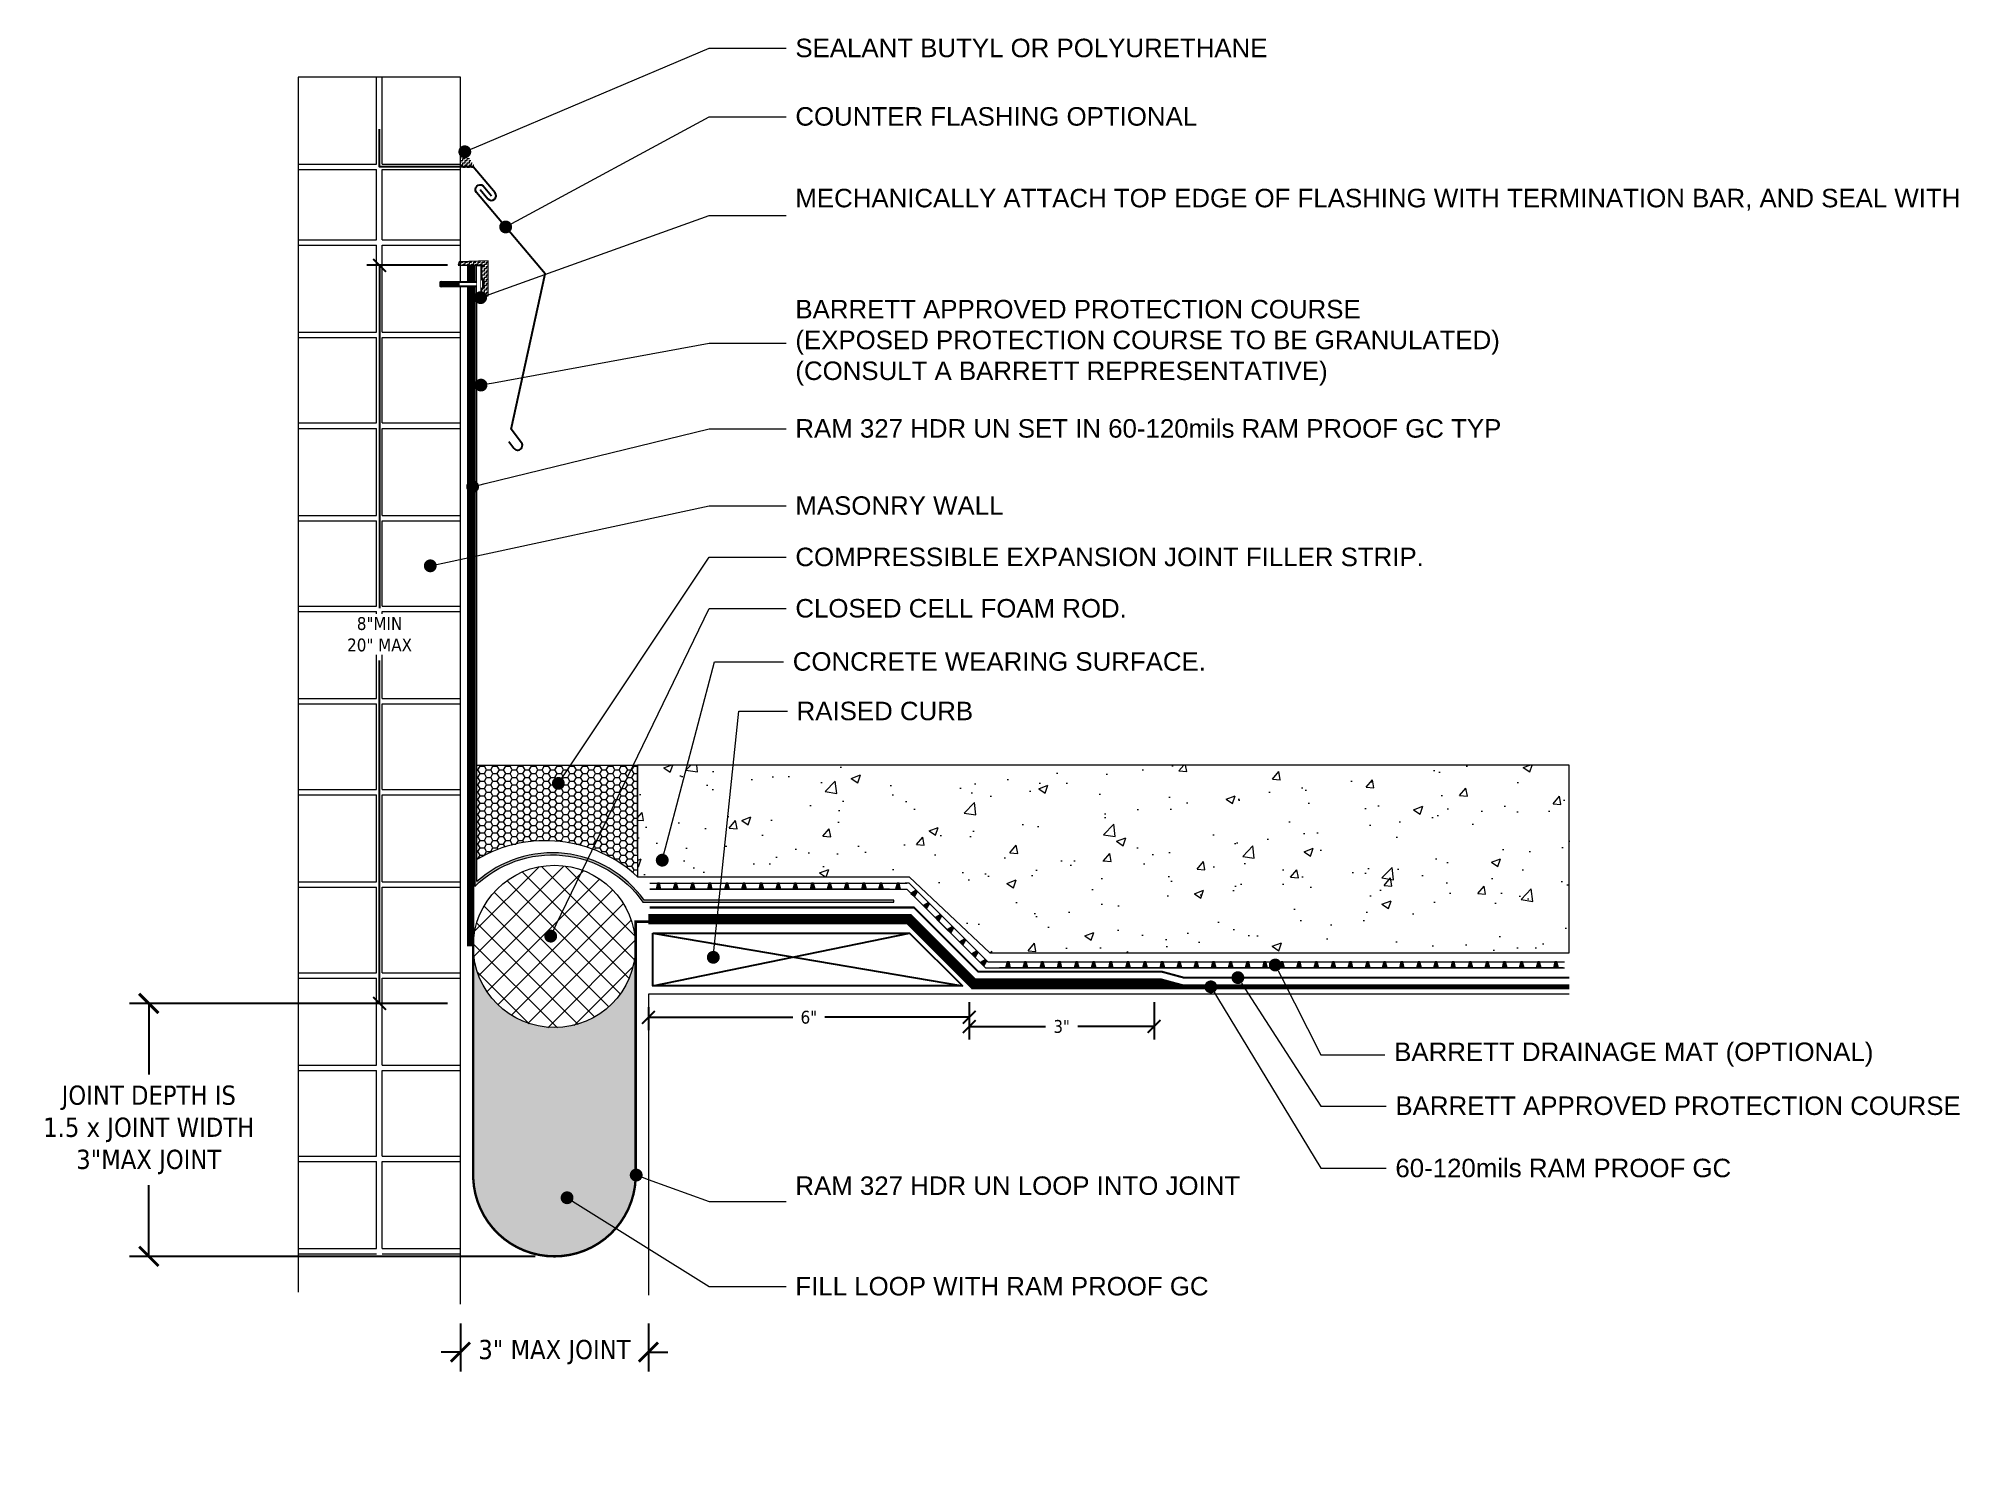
# Model space of a CAD drawing. Header units: inches. Extents: x -15 to 497, y -12 to 71.
# Drawn here: x -15.2 to 97.1, y -11.8 to 71 of the extents above; entities that cross this region are included whole.
import ezdxf
from ezdxf import colors
from ezdxf.entities.mleader import LeaderData, LeaderLine
from ezdxf.math import Vec2, Vec3

# ---------------------------------------------------------------- set-up
doc = ezdxf.new("R2010")
doc.units = ezdxf.units.IN
doc.header["$MEASUREMENT"] = 0
doc.set_wipeout_variables(frame=1)
doc.linetypes.add('Dashed - Dense', pattern=[0.8, 0.5000000000000001, -0.3])
for name, color, linetype, lineweight in [('Dimensions', 20, 'Continuous', 0), ('Drainage Mat', 191, 'Continuous', 0), ('Others', 190, 'Continuous', 0), ('RAM HDR 327', 63, 'Continuous', 0), ('Ram Mastic', 191, 'Continuous', 0), ('Text', 20, 'Continuous', 0)]:
    doc.layers.add(name, color=color, linetype=linetype, lineweight=lineweight)
doc.layers.add('Fastener', color=94, linetype='Continuous')
doc.layers.add('Insulation Border', color=8, linetype='Continuous')
doc.layers.add('Metal', color=7, linetype='Continuous', true_color=0x803345)
doc.layers.add('Protection Course', color=7, linetype='Dashed - Dense', lineweight=0, true_color=0x216123)
doc.layers.add('RamProof SYSTEM LIQUID', color=140, linetype='Continuous', lineweight=0, true_color=0x00bfff)
doc.styles.add('Annotative', font='tahoma.ttf')
doc.styles.get("Standard").update_dxf_attribs({"font": 'arial.ttf'})
doc.dimstyles.new('Annotative', dxfattribs={"dimscale": 0, "dimtxt": 0.09375, "dimasz": 0.09375, "dimexe": 0.09375, "dimexo": 0.09375, "dimgap": 0.0625, "dimtad": 0, "dimtih": 1, "dimtoh": 1, "dimlfac": -1, "dimzin": 3, "dimdsep": 46, "dimlunit": 4, "dimtxsty": 'Annotative', "dimblk": 'ARCHTICK', "dimcen": 0.09, "dimclrd": 256, "dimclre": 256, "dimclrt": 256, "dimadec": 0, "dimazin": 2, "dimtfac": 1, "dimtix": 1, "dimtofl": 0, "dimtmove": 1, "dimatfit": 1, "dimldrblk": 'CLOSEDBLANK', "dimfxl": 1, "dimtfill": 1, "dimtolj": 1, "dimtzin": 0, "dimarcsym": 0})

# ---------------------------------------------------------------- blocks, each defined once
blk = doc.blocks.new('_Dot')
at = {"color": 0, "linetype": 'ByBlock', "lineweight": -2}
blk.add_line((-0.5, 0), (-1, 0), dxfattribs=at)
at = {"color": 0, "linetype": 'ByBlock', "const_width": 0.5}
blk.add_lwpolyline([(-0.25, 0, 1), (0.25, 0, 1)], format="xyb", close=True, dxfattribs=at)
blk = doc.blocks.new('*U6')
at = {"layer": 'Drainage Mat'}
h = blk.add_hatch(color=256, dxfattribs=at)
h.dxf.hatch_style = 1
h.paths.add_polyline_path([(0.5, 0.3434894559173207), (0.4471967740336369, 0.3434894559173207), (0.3551590517043379, 0), (0.5, 0), (0.644840948295661, 0), (0.5528032259663647, 0.3434894559173207)])
at = {"layer": 'Drainage Mat', "linetype": 'Continuous'}
for points in [[(0, 0.3434894559173207), (1, 0.3434894559173207)], [(0, 0), (1, 0)]]:
    blk.add_lwpolyline(points, dxfattribs=at)
blk.add_lwpolyline([(0.5, 0.3434894559173207), (0.4471967740336369, 0.3434894559173207), (0.3551590517043379, 0), (0.5, 0), (0.644840948295661, 0), (0.5528032259663647, 0.3434894559173207)], close=True, dxfattribs=at)
blk = doc.blocks.new('*U7')
at = {"layer": 'Drainage Mat', "color": 0, "linetype": 'ByBlock', "lineweight": -2, "transparency": 16777216}
for p in [(20.54526012407405, 21.31300058774282), (21.54526012407405, 21.31300058774282), (22.54526012407405, 21.31300058774282), (23.54526012407405, 21.31300058774282), (24.54526012407405, 21.31300058774282), (25.54526012407405, 21.31300058774282), (26.54526012407405, 21.31300058774282), (27.54526012407405, 21.31300058774282), (28.54526012407405, 21.31300058774282), (29.54526012407405, 21.31300058774282), (30.54526012407405, 21.31300058774282), (31.54526012407405, 21.31300058774282), (32.54526012407405, 21.31300058774282), (33.54526012407405, 21.31300058774282), (34.54526012407405, 21.31300058774282)]:
    blk.add_blockref('*U6', p, dxfattribs=at)
blk = doc.blocks.new('*U8')
at = {"layer": 'Drainage Mat'}
h = blk.add_hatch(color=256, dxfattribs=at)
h.dxf.hatch_style = 1
h.paths.add_polyline_path([(0.5, 0.3434894559173207), (0.4471967740336369, 0.3434894559173207), (0.3551590517043379, 0), (0.5, 0), (0.644840948295661, 0), (0.5528032259663647, 0.3434894559173207)])
at = {"layer": 'Drainage Mat', "linetype": 'Continuous'}
for points in [[(0, 0.3434894559173207), (1, 0.3434894559173207)], [(0, 0), (1, 0)]]:
    blk.add_lwpolyline(points, dxfattribs=at)
blk.add_lwpolyline([(0.5, 0.3434894559173207), (0.4471967740336369, 0.3434894559173207), (0.3551590517043379, 0), (0.5, 0), (0.644840948295661, 0), (0.5528032259663647, 0.3434894559173207)], close=True, dxfattribs=at)
blk = doc.blocks.new('*U9')
at = {"layer": 'Drainage Mat', "color": 0, "linetype": 'ByBlock', "lineweight": -2, "transparency": 16777216}
for p in [(40.97245032649562, 16.71315973319673), (41.97245032649562, 16.71315973319673), (42.97245032649562, 16.71315973319673), (43.97245032649562, 16.71315973319673), (44.97245032649562, 16.71315973319673), (45.97245032649562, 16.71315973319673), (46.97245032649562, 16.71315973319673), (47.97245032649562, 16.71315973319673), (48.97245032649562, 16.71315973319673), (49.97245032649562, 16.71315973319673), (50.97245032649562, 16.71315973319673), (51.97245032649562, 16.71315973319673), (52.97245032649562, 16.71315973319673), (53.97245032649562, 16.71315973319673), (54.97245032649562, 16.71315973319673), (55.97245032649562, 16.71315973319673), (56.97245032649562, 16.71315973319673), (57.97245032649562, 16.71315973319673), (58.97245032649562, 16.71315973319673), (59.97245032649562, 16.71315973319673), (60.97245032649562, 16.71315973319673), (61.97245032649562, 16.71315973319673), (62.97245032649562, 16.71315973319673), (63.97245032649562, 16.71315973319673), (64.97245032649562, 16.71315973319673), (65.97245032649562, 16.71315973319673), (66.97245032649562, 16.71315973319673), (67.97245032649562, 16.71315973319673), (68.97245032649562, 16.71315973319673), (69.97245032649562, 16.71315973319673), (70.97245032649562, 16.71315973319673), (71.97245032649562, 16.71315973319673), (72.97245032649562, 16.71315973319673)]:
    blk.add_blockref('*U8', p, dxfattribs=at)
blk = doc.blocks.new('*U10')
at = {"layer": 'Drainage Mat'}
h = blk.add_hatch(color=256, dxfattribs=at)
h.dxf.hatch_style = 1
h.paths.add_polyline_path([(0.5, 0.3434894559173207), (0.4471967740336369, 0.3434894559173207), (0.3551590517043379, 0), (0.5, 0), (0.644840948295661, 0), (0.5528032259663647, 0.3434894559173207)])
at = {"layer": 'Drainage Mat', "linetype": 'Continuous'}
for points in [[(0, 0.3434894559173207), (1, 0.3434894559173207)], [(0, 0), (1, 0)]]:
    blk.add_lwpolyline(points, dxfattribs=at)
blk.add_lwpolyline([(0.5, 0.3434894559173207), (0.4471967740336369, 0.3434894559173207), (0.3551590517043379, 0), (0.5, 0), (0.644840948295661, 0), (0.5528032259663647, 0.3434894559173207)], close=True, dxfattribs=at)
blk = doc.blocks.new('*U11')
at = {"layer": 'Drainage Mat', "color": 0, "linetype": 'ByBlock', "lineweight": -2, "transparency": 16777216}
for p in [(1088.321686591512, 0.3189784293756759), (1089.321686591512, 0.3189784293756759), (1090.321686591512, 0.3189784293756759), (1091.321686591512, 0.3189784293756759), (1092.321686591512, 0.3189784293756759), (1093.321686591512, 0.3189784293757655)]:
    blk.add_blockref('*U10', p, dxfattribs=at)
blk = doc.blocks.new('_ArchTick')
at = {"color": 0, "linetype": 'ByBlock', "const_width": 0.15}
blk.add_lwpolyline([(-0.5, -0.5), (0.5, 0.5)], dxfattribs=at)
blk = doc.blocks.new('*D15')
at = {"layer": 'Defpoints', "color": 0, "transparency": 16777216}
for p in [(20.45954389569306, 15.16704698602246), (39.20044891956059, 15.44953832189651), (39.20044891956059, 13.81777169583956)]:
    blk.add_point(p, dxfattribs=at)
at = {"layer": 'Dimensions', "lineweight": -2, "transparency": 16777216}
for p, q in [((39.20044891956059, 14.69953832189651), (39.20044891956059, 13.06777169583956)), ((20.45954389569306, 14.41704698602246), (20.45954389569306, 13.06777169583956)), ((20.45954389569306, 13.81777169583956), (28.89153099459794, 13.81777169583956)), ((39.20044891956059, 13.81777169583956), (30.7684618206557, 13.81777169583956))]:
    blk.add_line(p, q, dxfattribs=at)
at = {"layer": 'Dimensions', "lineweight": -2, "transparency": 16777216, "xscale": 0.75, "yscale": 0.75, "zscale": 0.75, "rotation": 180}
blk.add_blockref('_ArchTick', (20.45954389569306, 13.81777169583956), dxfattribs=at)
at = {"layer": 'Dimensions', "lineweight": -2, "transparency": 16777216, "xscale": 0.75, "yscale": 0.75, "zscale": 0.75}
blk.add_blockref('_ArchTick', (39.20044891956059, 13.81777169583956), dxfattribs=at)
at = {"layer": 'Dimensions', "transparency": 16777216, "insert": (29.82999640762682, 13.81777169583956), "char_height": 0.75, "attachment_point": 5, "style": 'Annotative', "bg_fill": 3, "box_fill_scale": 1.25, "bg_fill_color": 256, "bg_fill_true_color": 13158600, "bg_fill_transparency": 0}
blk.add_mtext('\\A1;6"', dxfattribs=at)
blk = doc.blocks.new('_ClosedBlank')
at = {"color": 0, "linetype": 'ByBlock', "lineweight": -2}
for p, q in [((-1, 0.1666666666666666), (0, 0)), ((-1, 0.1666666666666666), (-1, -0.1666666666666666)), ((0, 0), (-1, -0.1666666666666666))]:
    blk.add_line(p, q, dxfattribs=at)
blk = doc.blocks.new('*D16')
at = {"layer": 'Defpoints', "color": 0, "transparency": 16777216}
for p in [(39.20044891956059, 15.44953832189651), (49.9974095745481, 15.44953832189651), (49.9974095745481, 13.2804761450208)]:
    blk.add_point(p, dxfattribs=at)
at = {"layer": 'Dimensions', "lineweight": -2, "transparency": 16777216}
for p, q in [((39.20044891956059, 14.69953832189651), (39.20044891956059, 12.5304761450208)), ((49.9974095745481, 14.69953832189651), (49.9974095745481, 12.5304761450208)), ((39.20044891956059, 13.2804761450208), (43.66348599655065, 13.2804761450208)), ((49.9974095745481, 13.2804761450208), (45.53437249755804, 13.2804761450208))]:
    blk.add_line(p, q, dxfattribs=at)
at = {"layer": 'Dimensions', "lineweight": -2, "transparency": 16777216, "xscale": 0.75, "yscale": 0.75, "zscale": 0.75, "rotation": 180}
blk.add_blockref('_ArchTick', (39.20044891956059, 13.2804761450208), dxfattribs=at)
at = {"layer": 'Dimensions', "lineweight": -2, "transparency": 16777216, "xscale": 0.75, "yscale": 0.75, "zscale": 0.75}
blk.add_blockref('_ArchTick', (49.9974095745481, 13.2804761450208), dxfattribs=at)
at = {"layer": 'Dimensions', "transparency": 16777216, "insert": (44.59892924705434, 13.2804761450208), "char_height": 0.75, "attachment_point": 5, "style": 'Annotative', "bg_fill": 3, "box_fill_scale": 1.25, "bg_fill_color": 256, "bg_fill_true_color": 13158600, "bg_fill_transparency": 0}
blk.add_mtext('\\A1;3"', dxfattribs=at)
blk = doc.blocks.new('zamac')
blk.add_wipeout([(-2.34375, 0.11718750000000022), (-2.265625, 0.13671875), (0, 0.13671875), (0, -0.13671875), (-2.265625, -0.13671875), (-2.34375, -0.11718749999999978)])
at = {"color": 0, "linetype": 'Continuous', "ltscale": 1.75}
for points in [[(-2.265625, 0.0390625), (-2.265625, 0.13671875), (-2.34375, 0.1171875), (-2.34375, -0.1171875), (-2.265625, -0.13671875), (-2.265625, -0.0390625)], [(-2.34375, -0.0390625), (-1.25, -0.0390625), (-1.25, 0.0390625), (-2.34375, 0.0390625)], [(-2.265625, 0.13671875), (0, 0.13671875)], [(0, -0.13671875), (-2.265625, -0.13671875)]]:
    blk.add_lwpolyline(points, dxfattribs=at)
blk.add_lwpolyline([(0, -0.3515625), (0, 0.3515625), (0.01953125, 0.3515625, -0.2360679774997382), (0.05078125, 0.3359375), (0.1484375, 0.2057291666667425, -0.1622776601684073), (0.15625, 0.1822916666667424), (0.15625, -0.1822916666667424, -0.162277660168398), (0.1484375, -0.2057291666667425), (0.05078125, -0.3359375, -0.2360679774997485), (0.01953125, -0.3515625)], format="xyb", close=True, dxfattribs=at)
blk = doc.blocks.new('flat term')
at = {"layer": 'Fastener'}
blk.add_blockref('zamac', (476.0176996571442, 15.0237697021304), dxfattribs=at)
at = {"layer": 'Drainage Mat'}
blk.add_lwpolyline([(476.0176996571442, 13.956656983528), (475.8313328278162, 13.956656983528), (475.8313328278162, 16.1181541027751), (476.0176996571442, 16.1181541027751)], close=True, dxfattribs=at)
blk.add_wipeout([(476.01769965714425, 13.956656983528), (475.8313328278162, 13.956656983528), (475.8313328278162, 16.1181541027751), (476.01769965714425, 16.1181541027751)]).dxf.layer = 'Fastener'
blk = doc.blocks.new('*D12')
at = {"layer": 'Defpoints', "color": 0, "transparency": 16777216}
for p in [(9.473770822429746, 57.75155892386042), (4.74942460111018, 14.62975143520373), (9.473770822429746, 14.62975143520373)]:
    blk.add_point(p, dxfattribs=at)
at = {"layer": 'Dimensions', "lineweight": -2, "transparency": 16777216}
for p, q in [((8.723770822429746, 57.75155892386042), (3.99942460111017, 57.75155892386042)), ((4.749424601110171, 57.75155892386042), (4.749424601110175, 37.71483247973355)), ((4.74942460111018, 14.62975143520373), (4.749424601110175, 34.66647787933059)), ((8.723770822429746, 14.62975143520373), (3.99942460111018, 14.62975143520373))]:
    blk.add_line(p, q, dxfattribs=at)
at = {"layer": 'Dimensions', "lineweight": -2, "transparency": 16777216, "xscale": 0.75, "yscale": 0.75, "zscale": 0.75}
for p, rotation in [((4.749424601110171, 57.75155892386042), 90), ((4.74942460111018, 14.62975143520373), 270)]:
    blk.add_blockref('_ArchTick', p, dxfattribs=dict(at, rotation=rotation))
at = {"layer": 'Dimensions', "transparency": 16777216, "insert": (4.749424601110184, 36.19065517953207), "char_height": 0.75, "attachment_point": 5, "style": 'Annotative', "bg_fill": 3, "box_fill_scale": 1.25, "bg_fill_color": 256, "bg_fill_true_color": 13158600, "bg_fill_transparency": 0}
blk.add_mtext('\\A1;8"MIN\\P20" MAX', dxfattribs=at)
blk = doc.blocks.new('*D13')
at = {"layer": 'Defpoints', "color": 0, "transparency": 16777216}
for p in [(9.473770822429746, 14.62975143520373), (-8.735760788803862, -0.14644585384011), (14.96665739937271, -0.1464458538401062)]:
    blk.add_point(p, dxfattribs=at)
at = {"layer": 'Dimensions', "lineweight": -2, "transparency": 16777216}
for p, q in [((8.348770822429746, 14.62975143520373), (-9.860760788803866, 14.62975143520373)), ((-8.735760788803866, 14.62975143520373), (-8.735760788803864, 10.47599630982217)), ((-8.735760788803862, -0.14644585384011), (-8.735760788803864, 4.007309271541445)), ((13.84165739937271, -0.1464458538401064), (-9.860760788803864, -0.1464458538401102))]:
    blk.add_line(p, q, dxfattribs=at)
at = {"layer": 'Dimensions', "lineweight": -2, "transparency": 16777216, "xscale": 1.125, "yscale": 1.125, "zscale": 1.125}
for p, rotation in [((-8.735760788803866, 14.62975143520373), 90), ((-8.735760788803862, -0.14644585384011), 270)]:
    blk.add_blockref('_ArchTick', p, dxfattribs=dict(at, rotation=rotation))
at = {"layer": 'Dimensions', "transparency": 16777216, "insert": (-8.73576078880386, 7.24165279068181), "char_height": 1.125, "attachment_point": 5, "style": 'Annotative', "bg_fill": 3, "box_fill_scale": 1.25, "bg_fill_color": 256, "bg_fill_true_color": 13158600, "bg_fill_transparency": 0}
blk.add_mtext('\\A1;JOINT DEPTH IS\\P1.5 x JOINT WIDTH\\P3"MAX JOINT', dxfattribs=at)
blk = doc.blocks.new('*D14')
at = {"layer": 'Defpoints', "color": 0, "transparency": 16777216}
for p in [(9.473770822429742, -2.943222501341523), (20.45954389569306, -2.943222501341523), (9.473770822429742, -5.742847099574121)]:
    blk.add_point(p, dxfattribs=at)
at = {"layer": 'Dimensions', "lineweight": -2, "transparency": 16777216}
for p, q in [((9.473770822429742, -4.068222501341523), (9.473770822429742, -6.867847099574121)), ((20.45954389569306, -4.068222501341523), (20.45954389569306, -6.867847099574121)), ((9.473770822429742, -5.742847099574121), (8.348770822429742, -5.742847099574121)), ((20.45954389569306, -5.742847099574121), (21.58454389569306, -5.742847099574121))]:
    blk.add_line(p, q, dxfattribs=at)
at = {"layer": 'Dimensions', "lineweight": -2, "transparency": 16777216, "xscale": 1.125, "yscale": 1.125, "zscale": 1.125}
blk.add_blockref('_ArchTick', (9.473770822429742, -5.742847099574121), dxfattribs=at)
at = {"layer": 'Dimensions', "lineweight": -2, "transparency": 16777216, "xscale": 1.125, "yscale": 1.125, "zscale": 1.125, "rotation": 180}
blk.add_blockref('_ArchTick', (20.45954389569306, -5.742847099574121), dxfattribs=at)
at = {"layer": 'Dimensions', "transparency": 16777216, "insert": (14.9666573590614, -5.742847099574121), "char_height": 1.125, "attachment_point": 5, "style": 'Annotative', "bg_fill": 3, "box_fill_scale": 1.25, "bg_fill_color": 256, "bg_fill_true_color": 13158600, "bg_fill_transparency": 0}
blk.add_mtext('\\A1;3" MAX JOINT', dxfattribs=at)

msp = doc.modelspace()

# ---------------------------------------------------------------- hatches: boundary and pattern name
at = {"layer": 'Drainage Mat'}
h = msp.add_hatch(dxfattribs=at)
h.set_pattern_fill('ANSI37', color=256, scale=8)
h.set_pattern_definition([(45, (-1052.883318832854, 21.97539289158992), (-0.7071067811865476, 0.7071067811865476), []), (135, (-1052.883318832854, 21.97539289158992), (-0.7071067811865476, -0.7071067811865475), [])])
edge = h.paths.add_edge_path()
edge.add_arc((14.96157401652067, 17.94105807197453), 4.742886866259425, 0, 360)
h = msp.add_hatch(color=256, dxfattribs=at)
h.dxf.hatch_style = 1
h.paths.add_polyline_path([(40.18483097196668, 17.15919718694094), (40.14749345281734, 17.19653470609028), (39.83952923168795, 17.01873148012906), (39.94194724842146, 16.91631346339571), (40.04436526515474, 16.81389544666237), (40.22216849111601, 17.1218596677916)])
at = {"layer": 'Others'}
h = msp.add_hatch(dxfattribs=at)
h.set_pattern_fill('CONCRETE___STRUCTURAL_0002', color=256, style=0, pattern_type=2)
h.set_pattern_definition([(50.00000000000001, (47.04130596237383, 22.9549535744658), (-5.465522591416535, 0.4781712685672681), [0.5714999999998733, -6.286499999998608]), (355, (47.04130596237383, 22.9549535744658), (-1.057285162130827, 5.731704058792826), [0.4571999999998992, -5.029199999998892]), (100.4513999999999, (47.49676616397392, 22.91510600366578), (4.408241488659885, 5.253529310503299), [0.4857002477998926, -5.342702893438818]), (46.1842, (47.04130596237383, 24.47895357446546), (-8.132376790525619, 1.261254889186841), [0.8572499999998103, -9.42974999999791]), (96.63559999999981, (47.71900395927378, 24.37384857512538), (7.122129816279565, 7.422778176259714), [0.728550394559839, -8.014053059998227]), (351.1842, (47.04130596237383, 24.47895357446546), (7.122124021916669, 7.422783739049336), [0.6857999999998489, -7.543799999998337]), (20.99999999999998, (47.80330596237377, 24.09795357446555), (-4.548431737141675, 3.067955946869206), [0.571499999999874, -6.286499999998615]), (325.9999999999998, (47.80330596237377, 24.09795357446555), (1.854062829242068, 5.525643343255794), [0.4571999999998992, -5.029199999998891]), (71.45140000000022, (48.1823417778337, 23.84229033674555), (6.402496429789534, 2.457682384929318), [0.4857002477998929, -5.342702893438823]), (37.50000000000002, (47.04130596237383, 22.9549535744658), (0.09265809751773335, 2.536651166194035), [0, -4.968239999998905, 0, -5.105399999998875, 0, -5.048249999998887]), (7.500000000000018, (47.04130596237383, 22.9549535744658), (2.00458987530873, 3.005417244542924), [0, -2.910839999999359, 0, -4.85393999999893, 0, -1.924049999999576]), (327.5000000000001, (45.34204596237419, 22.9549535744658), (-4.06772696363286, 0.1718681226159338), [0, -1.90499999999958, 0, -5.94359999999869, 0, -7.886699999998261]), (317.5000000000002, (44.58004596237424, 22.9549535744658), (4.443878610388001, 0.7627999653721076), [0, -2.476499999999451, 0, -3.947159999999127, 0, -5.60069999999876])])
h.paths.add_polyline_path([(74.25437481962308, 28.55625555089588), (19.82823710512434, 28.55625555089588), (19.82823710512434, 22.0218005208625), (35.68733398523636, 22.02180052086258), (40.41160909697919, 17.58915598757958), (41.19151329209217, 17.58915598757958), (43.54917349845459, 17.58915598757959), (51.20043699253893, 17.58915598757961), (52.69520844356634, 17.58915598757961), (74.25437481962331, 17.58915598757968)])
at = {"layer": 'Protection Course'}
h = msp.add_hatch(dxfattribs=at)
h.set_pattern_fill('AGGREGAT', color=256, scale=0.3, pattern_type=2)
h.set_pattern_definition([(0, (-1052.878235450003, 21.99232603319064), (0.3, 0.3), [0.03, -0.045, 0.015, -0.045, 0.015, -0.15]), (0, (-1052.728235450003, 22.02232603319064), (0.3, 0.3), [0.015, -0.285]), (0, (-1052.818235450003, 22.03732603319064), (0.3, 0.3), [0.015, -0.03, 0.015, -0.24]), (0, (-1052.668235450003, 22.05232603319064), (0.3, 0.3), [0.03, -0.27]), (0, (-1052.638235450003, 22.06732603319064), (0.3, 0.3), [0.015, -0.285]), (0, (-1052.728235450003, 22.09732603319064), (0.3, 0.3), [0.03, -0.27]), (0, (-1052.878235450003, 22.11232603319064), (0.3, 0.3), [0.015, -0.03, 0.015, -0.075, 0.045, -0.12]), (0, (-1052.668235450003, 22.14232603319063), (0.3, 0.3), [0.03, -0.27]), (0, (-1052.848235450003, 22.15732603319064), (0.3, 0.3), [0.03, -0.015, 0.015, -0.12, 0.015, -0.105]), (0, (-1052.863235450003, 22.17232603319064), (0.3, 0.3), [0.015, -0.285]), (0, (-1052.758235450003, 22.18732603319064), (0.3, 0.3), [0.015, -0.015, 0.015, -0.255]), (0, (-1052.803235450003, 22.20232603319064), (0.3, 0.3), [0.015, -0.285]), (0, (-1052.608235450003, 22.21732603319064), (0.3, 0.3), [0.015, -0.285]), (0, (-1052.743235450003, 22.23232603319063), (0.3, 0.3), [0.015, -0.12, 0.015, -0.15]), (0, (-1052.743235450003, 22.24732603319063), (0.3, 0.3), [0.03, -0.27]), (0, (-1052.683235450003, 22.26232603319063), (0.3, 0.3), [0.03, -0.27]), (0, (-1052.863235450003, 22.27732603319063), (0.3, 0.3), [0.015, -0.18, 0.03, -0.075]), (90, (-1052.878235450003, 22.12732603319064), (-0.2999999999999999, 0.3), [0.06, -0.06, 0.03, -0.15]), (90, (-1052.863235450003, 22.12732603319064), (-0.2999999999999999, 0.3), [0.015, -0.105, 0.03, -0.15]), (90, (-1052.848235450003, 22.05232603319064), (-0.2999999999999999, 0.3), [0.045, -0.255]), (90, (-1052.833235450003, 22.05232603319064), (-0.2999999999999999, 0.3), [0.03, -0.27]), (90, (-1052.818235450003, 22.00732603319064), (-0.2999999999999999, 0.3), [0.015, -0.18, 0.015, -0.015, 0.03, -0.045]), (90, (-1052.788235450003, 22.00732603319064), (-0.2999999999999999, 0.3), [0.015, -0.105, 0.015, -0.165]), (90, (-1052.773235450003, 22.12732603319064), (-0.2999999999999999, 0.3), [0.03, -0.045, 0.015, -0.015, 0.03, -0.165]), (90, (-1052.758235450003, 22.06732603319064), (-0.2999999999999999, 0.3), [0.03, -0.165, 0.015, -0.09]), (90, (-1052.743235450003, 22.00732603319064), (-0.2999999999999999, 0.3), [0.015, -0.015, 0.03, -0.24]), (90, (-1052.713235450003, 22.20232603319064), (-0.2999999999999999, 0.3), [0.015, -0.285]), (90, (-1052.698235450003, 22.20232603319064), (-0.2999999999999999, 0.3), [0.03, -0.03, 0.015, -0.015, 0.03, -0.18]), (90, (-1052.683235450003, 22.06732603319064), (-0.2999999999999999, 0.3), [0.015, -0.015, 0.015, -0.03, 0.015, -0.21]), (90, (-1052.638235450003, 22.17232603319064), (-0.2999999999999999, 0.3), [0.06, -0.24]), (90, (-1052.623235450003, 22.14232603319063), (-0.2999999999999999, 0.3), [0.06, -0.045, 0.03, -0.165]), (90, (-1052.608235450003, 22.02232603319064), (-0.2999999999999999, 0.3), [0.015, -0.045, 0.03, -0.21]), (90, (-1052.593235450003, 22.05232603319064), (-0.2999999999999999, 0.3), [0.045, -0.255]), (45, (-1052.758235450003, 21.99232603319064), (0, 0.2999999994965906), [0.021213, -0.4030510686]), (45, (-1052.593235450003, 22.00732603319064), (0, 0.2999999994965906), [0.021213, -0.3606250686, 0.021213, -0.021213]), (45, (-1052.788235450003, 22.02232603319064), (0, 0.2999999994965906), [0.021213, -0.169704, 0.021213, -0.2121340686]), (45, (-1052.713235450003, 22.02232603319064), (0, 0.2999999994965906), [0.021213, -0.3394120686, 0.021213, -0.04242600000000001]), (45, (-1052.698235450003, 22.02232603319064), (0, 0.2999999994965906), [0.04242600000000001, -0.169704, 0.04242600000000001, -0.1697080686]), (45, (-1052.773235450003, 22.05232603319064), (0, 0.2999999994965906), [0.02121, -0.19092, 0.02121, -0.02121, 0.02121, -0.1485040686]), (45, (-1052.623235450003, 22.06732603319064), (0, 0.2999999994965906), [0.021213, -0.021213, 0.021213, -0.3606250686]), (45, (-1052.833235450003, 22.08232603319064), (0, 0.2999999994965906), [0.021213, -0.254556, 0.021213, -0.1272820686]), (45, (-1052.593235450003, 22.11232603319064), (0, 0.2999999994965906), [0.02121, -0.02121, 0.02121, -0.08485200000000001, 0.02121, -0.2545720686]), (45, (-1052.773235450003, 22.15732603319064), (0, 0.2999999994965906), [0.021213, -0.4030510686]), (45, (-1052.848235450003, 22.17232603319064), (0, 0.2999999994965906), [0.04242629999999999, -0.3818377686]), (45, (-1052.878235450003, 22.20232603319064), (0, 0.2999999994965906), [0.021213, -0.021213, 0.021213, -0.3606250686]), (45, (-1052.713235450003, 22.24732603319063), (0, 0.2999999994965906), [0.021213, -0.4030510686]), (45, (-1052.623235450003, 22.27732603319063), (0, 0.2999999994965906), [0.021213, -0.4030510686]), (135, (-1052.743235450003, 22.02232603319064), (1.665334536937735e-17, 0.2999999994965906), [0.021213, -0.4030510686]), (135, (-1052.728235450003, 22.02232603319064), (1.665334536937735e-17, 0.2999999994965906), [0.021213, -0.4030510686]), (135, (-1052.818235450003, 22.03732603319064), (1.665334536937735e-17, 0.2999999994965906), [0.021213, -0.08485200000000001, 0.04242600000000001, -0.2757730686]), (135, (-1052.878235450003, 22.03732603319064), (1.665334536937735e-17, 0.2999999994965906), [0.021213, -0.4030510686]), (135, (-1052.683235450003, 22.08232603319064), (1.665334536937735e-17, 0.2999999994965906), [0.021213, -0.16970562, 0.021213, -0.2121324486]), (135, (-1052.668235450003, 22.08232603319064), (1.665334536937735e-17, 0.2999999994965906), [0.02121, -0.12729, 0.02121, -0.12726, 0.02121, -0.1060840686]), (135, (-1052.848235450003, 22.09732603319064), (1.665334536937735e-17, 0.2999999994965906), [0.021213, -0.4030510686]), (135, (-1052.608235450003, 22.11232603319064), (1.665334536937735e-17, 0.2999999994965906), [0.04242, -0.106065, 0.02121, -0.02121, 0.02121, -0.2121490686]), (135, (-1052.803235450003, 22.15732603319064), (1.665334536937735e-17, 0.2999999994965906), [0.021213, -0.4030510686]), (135, (-1052.683235450003, 22.15732603319064), (1.665334536937735e-17, 0.2999999994965906), [0.04242629999999999, -0.3818377686]), (135, (-1052.668235450003, 22.15732603319064), (1.665334536937735e-17, 0.2999999994965906), [0.021213, -0.4030510686]), (135, (-1052.758235450003, 22.18732603319064), (1.665334536937735e-17, 0.2999999994965906), [0.021213, -0.4030510686]), (135, (-1052.848235450003, 22.23232603319063), (1.665334536937735e-17, 0.2999999994965906), [0.021213, -0.4030510686]), (135, (-1052.608235450003, 22.23232603319063), (1.665334536937735e-17, 0.2999999994965906), [0.021213, -0.4030510686]), (26.56505119999999, (-1052.848235450003, 21.99232603319064), (0.3000000000000282, 1.200193444628184e-10), [0.03354, -0.6372803930999998]), (26.56505119999999, (-1052.878235450003, 22.02232603319064), (0.3000000000000282, 1.200193444628184e-10), [0.03354, -0.6372803930999998]), (26.56505119999999, (-1052.878235450003, 22.03732603319064), (0.3000000000000282, 1.200193444628184e-10), [0.03354, -0.6372803930999998]), (26.56505119999999, (-1052.803235450003, 22.03732603319064), (0.3000000000000282, 1.200193444628184e-10), [0.03354, -0.6372803930999998]), (26.56505119999999, (-1052.818235450003, 22.09732603319064), (0.3000000000000282, 1.200193444628184e-10), [0.03354, -0.6372803930999998]), (26.56505119999999, (-1052.818235450003, 22.11232603319064), (0.3000000000000282, 1.200193444628184e-10), [0.03354, -0.6372803930999998]), (26.56505119999999, (-1052.758235450003, 22.17232603319064), (0.3000000000000282, 1.200193444628184e-10), [0.03354, -0.6372803930999998]), (26.56505119999999, (-1052.743235450003, 22.18732603319064), (0.3000000000000282, 1.200193444628184e-10), [0.03354, -0.6372803930999998]), (26.56505119999999, (-1052.863235450003, 22.21732603319064), (0.3000000000000282, 1.200193444628184e-10), [0.03354, -0.6372803930999998]), (26.56505119999999, (-1052.773235450003, 22.21732603319064), (0.3000000000000282, 1.200193444628184e-10), [0.03354, -0.6372803930999998]), (63.43494882, (-1052.623235450003, 21.99232603319064), (1.529959492430066e-11, 0.3000000000000282), [0.03353999999999996, -0.6372803930999992]), (63.43494882, (-1052.698235450003, 22.03732603319064), (1.529959492430066e-11, 0.3000000000000282), [0.03353999999999996, -0.6372803930999992]), (63.43494882, (-1052.743235450003, 22.06732603319064), (1.529959492430066e-11, 0.3000000000000282), [0.03353999999999996, -0.6372803930999992]), (63.43494882, (-1052.698235450003, 22.11232603319064), (1.529959492430066e-11, 0.3000000000000282), [0.03353999999999996, -0.6372803930999992]), (63.43494882, (-1052.683235450003, 22.11232603319064), (1.529959492430066e-11, 0.3000000000000282), [0.03353999999999996, -0.6372803930999992]), (63.43494882, (-1052.788235450003, 22.15732603319064), (1.529959492430066e-11, 0.3000000000000282), [0.03353999999999996, -0.6372803930999992]), (63.43494882, (-1052.818235450003, 22.17232603319064), (1.529959492430066e-11, 0.3000000000000282), [0.03353999999999996, -0.6372803930999992]), (63.43494882, (-1052.698235450003, 22.23232603319063), (1.529959492430066e-11, 0.3000000000000282), [0.03353999999999996, -0.6372803930999992]), (63.43494882, (-1052.818235450003, 22.26232603319063), (1.529959492430066e-11, 0.3000000000000282), [0.03353999999999996, -0.6372803930999992]), (116.5650512, (-1052.863235450003, 22.17232603319064), (-1.200194443828906e-10, 0.3000000000000282), [0.03353999999999996, -0.6372803930999992]), (116.5650512, (-1052.683235450003, 22.17232603319064), (-1.200194443828906e-10, 0.3000000000000282), [0.03353999999999996, -0.6372803930999992]), (116.5650512, (-1052.878235450003, 22.18732603319064), (-1.200194443828906e-10, 0.3000000000000282), [0.03353999999999996, -0.6372803930999992]), (116.5650512, (-1052.638235450003, 22.23232603319063), (-1.200194443828906e-10, 0.3000000000000282), [0.03353999999999996, -0.6372803930999992]), (116.5650512, (-1052.833235450003, 22.24732603319063), (-1.200194443828906e-10, 0.3000000000000282), [0.03353999999999996, -0.6372803930999992]), (116.5650512, (-1052.773235450003, 22.26232603319063), (-1.200194443828906e-10, 0.3000000000000282), [0.03353999999999996, -0.6372803930999992]), (153.4349488, (-1052.758235450003, 21.99232603319064), (-0.3000000000000282, 1.200193777695091e-10), [0.03354, -0.6372803930999998]), (153.4349488, (-1052.818235450003, 22.02232603319064), (-0.3000000000000282, 1.200193777695091e-10), [0.03354, -0.6372803930999998]), (153.4349488, (-1052.608235450003, 22.03732603319064), (-0.3000000000000282, 1.200193777695091e-10), [0.03354, -0.6372803930999998]), (153.4349488, (-1052.638235450003, 22.06732603319064), (-0.3000000000000282, 1.200193777695091e-10), [0.03354, -0.6372803930999998]), (153.4349488, (-1052.758235450003, 22.09732603319064), (-0.3000000000000282, 1.200193777695091e-10), [0.03354, -0.6372803930999998]), (153.4349488, (-1052.833235450003, 22.11232603319064), (-0.3000000000000282, 1.200193777695091e-10), [0.03354, -0.6372803930999998]), (153.4349488, (-1052.743235450003, 22.11232603319064), (-0.3000000000000282, 1.200193777695091e-10), [0.03354, -0.6372803930999998]), (153.4349488, (-1052.788235450003, 22.14232603319063), (-0.3000000000000282, 1.200193777695091e-10), [0.03354, -0.6372803930999998]), (153.4349488, (-1052.788235450003, 22.21732603319064), (-0.3000000000000282, 1.200193777695091e-10), [0.03354, -0.6372803930999998]), (153.4349488, (-1052.878235450003, 22.27732603319063), (-0.3000000000000282, 1.200193777695091e-10), [0.03354, -0.6372803930999998]), (153.4349488, (-1052.698235450003, 22.27732603319063), (-0.3000000000000282, 1.200193777695091e-10), [0.03354, -0.6372803930999998]), (153.4349488, (-1052.668235450003, 22.27732603319063), (-0.3000000000000282, 1.200193777695091e-10), [0.03354, -0.6372803930999998])])
edge = h.paths.add_edge_path()
edge.add_line((34.79170332426565, 20.54482772153614), (34.79170332426565, 20.66982772153614))
edge.add_line((34.79170332426565, 20.66982772153614), (20.20189096525405, 20.66982772153614))
edge.add_arc((14.83851962022896, 16.84403353596628), 6.588053835160758, 35.50098122028461, 131.8938768569934)
edge.add_line((10.43932685610434, 21.74806823803048), (10.43932685610434, 57.75155892386039))
edge.add_line((10.43932685610434, 57.75155892386039), (10.31432685610434, 57.75155892386039))
edge.add_line((10.31432685610434, 57.75155892386039), (10.31432685610434, 21.46505158924276))
edge.add_arc((14.83527778489263, 16.8424833332191), 6.465843686798289, 34.931756182481024, 134.3632643875278, ccw=False)
edge.add_line((20.13620040387195, 20.54482772153614), (34.79170332426565, 20.54482772153614))
at = {"layer": 'Ram Mastic'}
h = msp.add_hatch(dxfattribs=at)
h.set_pattern_fill('ZIGZAG', color=256)
h.set_pattern_definition([(0, (-1052.878235450003, 21.99232603319064), (0.125, 0.125), [0.125, -0.125]), (90, (-1052.753235450003, 21.99232603319064), (-0.125, 0.125), [0.125, -0.125])])
h.paths.add_polyline_path([(10.26142522787086, 63.60754887609642), (9.46397456032878, 64.77432724740243), (9.463974560328552, 63.48749642855586), (10.26142522787086, 63.48749642855586)])
at = {"layer": 'Ram Mastic', "linetype": 'Continuous'}
h = msp.add_hatch(dxfattribs=at)
h.set_pattern_fill('HONEY', color=256, scale=2, style=0)
h.set_pattern_definition([(0, (-1052.878235450003, 21.99232603319064), (0.375, 0.2165063509461096), [0.25, -0.5]), (120, (-1052.878235450003, 21.99232603319064), (-0.3749999999999999, 0.2165063509461097), [0.2499999999999998, -0.4999999999999997]), (59.99999999999999, (-1052.878235450003, 21.99232603319064), (8.326672684688674e-17, 0.4330127018922194), [-0.5, 0.25])])
edge = h.paths.add_edge_path()
edge.add_line((19.82823534573868, 28.55625545809295), (19.82823534573868, 22.02465708686219))
edge.add_arc((14.44883884945129, 16.22030632114203), 7.913810363900896, 47.17604866247866, 120.4407762369155)
edge.add_line((10.43932685610434, 23.04322417576935), (10.43932685610434, 28.55625545809295))
edge.add_line((10.43932685610434, 28.55625545809295), (19.82823534573868, 28.55625545809295))
at = {"layer": 'RamProof SYSTEM LIQUID', "ltscale": 1.5}
msp.add_hatch(color=256, dxfattribs=at).paths.add_polyline_path([(10.22377053310879, 17.9579912135751), (10.22377053310902, 4.857084084727688, 1.051435803114788), (19.70954426563549, 4.857084084739512), (19.70954426564094, 17.95799121356978, -0.9999999999980044)])

# ---------------------------------------------------------------- linework, layer by layer
at = {"layer": 'Drainage Mat'}
for points in [[(35.78814384761904, 21.55588431128804), (35.68213547213895, 21.65649004366014), (35.45627916877697, 21.65573111012726)], [(34.54526012407405, 21.31300058774282), (20.54526012407405, 21.31300058774282)], [(39.5396234515249, 17.3186372602922), (35.54526012407382, 21.31300058774282)], [(39.68609182862883, 17.17216888318827), (40.14510097862035, 16.71315973319673), (40.97245032649562, 16.71315973319673)], [(39.92897555217405, 17.4150526067335), (40.28737896979351, 17.05664918911405), (40.97245032649562, 17.05664918911405)], [(73.89974530388577, 16.71315973319673), (40.97245032649562, 16.71315973319673)]]:
    msp.add_lwpolyline(points, dxfattribs=at)
at = {"layer": 'Drainage Mat', "linetype": 'Continuous'}
msp.add_lwpolyline([(40.18483097196668, 17.15919718694094), (40.14749345281734, 17.19653470609028), (39.83952923168795, 17.01873148012906), (39.94194724842146, 16.91631346339571), (40.04436526515474, 16.81389544666237), (40.22216849111601, 17.1218596677916)], close=True, dxfattribs=at)
at = {"layer": 'Insulation Border', "linetype": 'Continuous', "flags": 128}
msp.add_lwpolyline([(20.72324704066136, 18.73996535544272), (35.71697778578164, 18.73996535544272), (38.80685451998362, 15.65008862124085), (20.72324704066136, 15.65008862124086)], close=True, dxfattribs=at)
at = {"layer": 'Metal'}
for points in [[(10.62099995839435, 62.18681500436622), (11.08196843394421, 61.64025130391305, 0.9999993498284251), (11.49708067084225, 61.99035395877856), (10.21892595547502, 63.5058469909236), (4.736884439786991, 63.5058469909236), (4.736884439786991, 65.71222201051978)], [(12.30715785816597, 47.4593795341932), (12.60333604331845, 47.0619774528554, 1.000000350310227), (13.03874991503631, 47.38648552831961), (12.44639067452363, 48.1812883978742), (14.42333774119993, 57.25728475721763), (10.41344467580507, 62.01176369891539, -0.9186462844735053), (10.79605207359759, 62.39437109670793), (11.2895249739081, 61.81530212280904)]]:
    msp.add_lwpolyline(points, format="xyb", dxfattribs=at)
at = {"layer": 'Others'}
for p, q in [((0, 68.73598559807078), (0, 38.50859828678091)), ((9.473770822429742, 68.73598559807078), (0, 68.73598559807078)), ((4.580228092826701, 63.65420345800709), (4.580228092826701, 68.73598559807078)), ((4.893542729602814, 63.65420345800709), (4.893542729602814, 68.73598559807078)), ((9.473770822429742, -2.943222501341523), (9.473770822429742, 68.73598559807078)), ((0, 63.65420345800709), (4.580228092826701, 63.65420345800709)), ((0, 63.34088882123103), (4.580228092826701, 63.34088882123103)), ((4.580228092826701, 59.24853318526385), (4.580228092826701, 63.34088882123103)), ((4.893542729602814, 63.65420345800709), (9.473770822429742, 63.65420345800709)), ((4.893542729602814, 63.34088882123103), (9.473770822429742, 63.34088882123103)), ((4.893542729602814, 59.24853318526385), (4.893542729602814, 63.34088882123103)), ((0, 59.24853318526385), (4.580228092826701, 59.24853318526385)), ((0, 58.9352185484878), (4.580228092826701, 58.9352185484878)), ((4.580228092826701, 53.8534364084241), (4.580228092826701, 58.9352185484878)), ((4.893542729602814, 59.24853318526385), (9.473770822429742, 59.24853318526385)), ((4.893542729602814, 58.9352185484878), (9.473770822429742, 58.9352185484878)), ((4.893542729602814, 53.8534364084241), (4.893542729602814, 58.9352185484878)), ((0, 53.8534364084241), (4.580228092826701, 53.8534364084241)), ((0, 53.54012177164805), (4.580228092826701, 53.54012177164805)), ((4.580228092826701, 48.54050883093424), (4.580228092826701, 53.54012177164805)), ((4.893542729602814, 53.8534364084241), (9.473770822429742, 53.8534364084241)), ((4.893542729602814, 53.54012177164805), (9.473770822429742, 53.54012177164805)), ((4.893542729602814, 48.54050883093424), (4.893542729602814, 53.54012177164805)), ((0, 48.54050883093424), (4.580228092826701, 48.54050883093424)), ((4.893542729602814, 48.54050883093424), (9.473770822429742, 48.54050883093424)), ((0, 48.22719419415819), (4.580228092826701, 48.22719419415819)), ((4.580228092826701, 43.14541205409449), (4.580228092826701, 48.22719419415819)), ((4.893542729602814, 48.22719419415819), (9.473770822429742, 48.22719419415819)), ((4.893542729602814, 43.14541205409449), (4.893542729602814, 48.22719419415819)), ((0, 43.14541205409449), (4.580228092826701, 43.14541205409449)), ((0, 42.83209741731844), (4.580228092826701, 42.83209741731844)), ((4.580228092826701, 37.83248447660463), (4.580228092826701, 42.83209741731844)), ((4.893542729602814, 43.14541205409449), (9.473770822429742, 43.14541205409449)), ((4.893542729602814, 42.83209741731844), (9.473770822429742, 42.83209741731844)), ((4.893542729602814, 37.83248447660463), (4.893542729602814, 42.83209741731844)), ((0, 38.50859828678091), (0, -2.23409568581323)), ((0, 37.83248447660463), (4.580228092826701, 37.83248447660463)), ((0, 37.51916983982858), (4.580228092826701, 37.51916983982858)), ((4.580228092826701, 32.43738769976488), (4.580228092826701, 37.51916983982858)), ((4.893542729602814, 37.83248447660463), (9.473770822429742, 37.83248447660463)), ((4.893542729602814, 37.51916983982858), (9.473770822429742, 37.51916983982858)), ((4.893542729602814, 32.43738769976488), (4.893542729602814, 37.51916983982858)), ((0, 32.43738769976488), (4.580228092826701, 32.43738769976488)), ((0, 32.12407306298883), (4.580228092826701, 32.12407306298883)), ((4.580228092826701, 27.12446012227502), (4.580228092826701, 32.12407306298883)), ((4.893542729602814, 32.43738769976488), (9.473770822429742, 32.43738769976488)), ((4.893542729602814, 32.12407306298883), (9.473770822429742, 32.12407306298883)), ((4.893542729602814, 27.12446012227502), (4.893542729602814, 32.12407306298883)), ((19.82823622543151, 23.41795758635047), (19.82823622543151, 28.55625545809295)), ((74.25437405962293, 28.55625545809295), (19.82823622543151, 28.55625545809295)), ((0, 27.12446012227502), (4.580228092826701, 27.12446012227502)), ((4.893542729602814, 27.12446012227502), (9.473770822429742, 27.12446012227502)), ((0, 26.81114548549897), (4.580228092826701, 26.81114548549897)), ((4.580228092826701, 21.72936334543527), (4.580228092826701, 26.81114548549897)), ((4.893542729602814, 26.81114548549897), (9.473770822429742, 26.81114548549897)), ((4.893542729602814, 21.72936334543527), (4.893542729602814, 26.81114548549897)), ((0, 21.72936334543527), (4.580228092826701, 21.72936334543527)), ((0, 21.41604870865922), (4.580228092826701, 21.41604870865922)), ((4.580228092826701, 16.41643576794542), (4.580228092826701, 21.41604870865922)), ((4.893542729602814, 21.72936334543527), (9.473770822429742, 21.72936334543527)), ((4.893542729602814, 21.41604870865922), (9.473770822429742, 21.41604870865922)), ((4.893542729602814, 16.41643576794542), (4.893542729602814, 21.41604870865922)), ((0, 16.41643576794542), (4.580228092826701, 16.41643576794542)), ((0, 16.10312113116936), (4.580228092826701, 16.10312113116936)), ((4.580228092826701, 11.02133899110567), (4.580228092826701, 16.10312113116936)), ((4.893542729602814, 16.41643576794542), (9.473770822429742, 16.41643576794542)), ((4.893542729602814, 16.10312113116936), (9.473770822429742, 16.10312113116936)), ((4.893542729602814, 11.02133899110567), (4.893542729602814, 16.10312113116936)), ((74.25437405962293, 15.16704698602246), (20.45954389569306, 15.16704698602246)), ((20.45954389569306, 15.16704698602246), (20.45954389569306, -2.405926950522797)), ((0, 11.02133899110567), (4.580228092826701, 11.02133899110567)), ((0, 10.70802435432961), (4.580228092826701, 10.70802435432961)), ((4.580228092826701, 5.708411413615806), (4.580228092826701, 10.70802435432961)), ((4.893542729602814, 11.02133899110567), (9.473770822429742, 11.02133899110567)), ((4.893542729602814, 10.70802435432961), (9.473770822429742, 10.70802435432961)), ((4.893542729602814, 5.708411413615806), (4.893542729602814, 10.70802435432961)), ((0, 5.708411413615806), (4.580228092826701, 5.708411413615806)), ((4.893542729602814, 5.708411413615806), (9.473770822429742, 5.708411413615806)), ((0, 5.39509677683975), (4.580228092826701, 5.39509677683975)), ((4.580228092826701, 0.313314636776056), (4.580228092826701, 5.39509677683975)), ((4.893542729602814, 5.39509677683975), (9.473770822429742, 5.39509677683975)), ((4.893542729602814, 0.313314636776056), (4.893542729602814, 5.39509677683975)), ((0, 2.48683596519399), (0, -2.23409568581323)), ((0, 0.313314636776056), (4.580228092826701, 0.313314636776056)), ((0, 0), (4.580228092826701, 0)), ((4.893542729602814, 0.313314636776056), (9.473770822429742, 0.313314636776056)), ((4.893542729602814, 0), (9.473770822429742, 0))]:
    msp.add_line(p, q, dxfattribs=at)
at = {"layer": 'Others', "flags": 128}
msp.add_lwpolyline([(74.25437481962308, 28.55625555089588), (19.82823710512434, 28.55625555089588), (19.82823710512434, 22.0218005208625), (35.68733398523636, 22.02180052086258), (40.41160909697919, 17.58915598757958), (41.19151329209217, 17.58915598757958), (43.54917349845459, 17.58915598757959), (51.20043699253893, 17.58915598757961), (52.69520844356634, 17.58915598757961), (74.25437481962331, 17.58915598757968)], close=True, dxfattribs=at)
at = {"layer": 'Protection Course', "linetype": 'Continuous'}
msp.add_lwpolyline([(34.79170332426565, 20.54482772153614), (34.79170332426565, 20.66982772153614), (20.20189096525405, 20.66982772153614, 0.4472844163459868), (10.43932685610434, 21.74806823803048), (10.43932685610434, 57.75155892386039), (10.31432685610434, 57.75155892386039), (10.31432685610434, 21.46505158924276, -0.4632912577293138), (20.13620040387195, 20.54482772153614), (34.79170332426565, 20.54482772153614)], format="xyb", dxfattribs=at)
at = {"layer": 'Protection Course'}
msp.add_lwpolyline([(10.31432685610434, 57.75155892386039), (10.31432685610434, 57.75155892386056), (10.88476917368439, 57.75155892386056)], dxfattribs=at)
at = {"layer": 'Protection Course', "ltscale": 0.2, "const_width": 0.1186}
msp.add_lwpolyline([(20.53118235839156, 20.23379456437207), (35.97322370732149, 20.23379456437205), (39.71886276868554, 16.48815550300804), (50.43642368866426, 16.48815550300807), (51.73546174642706, 16.13638026698408), (74.25437405962293, 16.13638026698408)], dxfattribs=at)
at = {"layer": 'RAM HDR 327', "linetype": 'Continuous'}
msp.add_line((10.22377053311311, 17.95799121357524), (10.22377143778135, 4.84039590984051), dxfattribs=at)
at = {"layer": 'RAM HDR 327', "linetype": 'Continuous', "const_width": 0.14}
msp.add_lwpolyline([(10.22377143778135, 57.75155892386039), (10.22377143778135, 4.84039590984051)], dxfattribs=at)
msp.add_lwpolyline([(10.22377053309719, 4.840395207310486, 1.051435803097066), (19.70954426563981, 4.840395207482302)], format="xyb", dxfattribs=at)
at = {"layer": 'Ram Mastic'}
msp.add_lwpolyline([(19.82823534573868, 28.55625545809295), (19.82823534573868, 22.02465708686219, 0.3310317270622793), (10.43932685610434, 23.04322417576935), (10.43932685610434, 28.55625545809295)], format="xyb", close=True, dxfattribs=at)
at = {"layer": 'Ram Mastic', "linetype": 'Continuous'}
msp.add_circle((14.96665739937248, 17.95799121357524), 4.742886866259425, dxfattribs=at)
at = {"layer": 'RamProof SYSTEM LIQUID', "ltscale": 1.5, "const_width": 0.3}
for points in [[(9.999086069027499, 57.75155892386039), (9.999086069027499, 17.96092062955067)], [(74.25437405962293, 15.59908471616535), (51.66399972935596, 15.59908471616535), (50.36496167159316, 15.95085995218932), (39.49630766453356, 15.95085995218932), (35.75066860316952, 19.69649901355336), (20.45954389569306, 19.69649901355336)], [(51.48662838575888, 15.64711629298088), (39.37852924451613, 15.64711629298088), (35.63135302291312, 19.39429251458377), (20.45954389569306, 19.39429251458381)], [(51.66399972935596, 15.59908471616535), (39.31795679883771, 15.59908471616535)]]:
    msp.add_lwpolyline(points, dxfattribs=at)

# ---------------------------------------------------------------- block references
at = {"layer": 'Drainage Mat'}
for name in ['*U7', '*U9']:
    msp.add_blockref(name, (0, 0), dxfattribs=at)
at = {"layer": 'Drainage Mat', "rotation": 315.0000000000033}
msp.add_blockref('*U11', (-734.239936387673, 790.6470934784735), dxfattribs=at)

# ---------------------------------------------------------------- leaders
at = {"layer": 'Text'}
ml = msp.add_multileader_mtext('Standard', dxfattribs=at)
ml.set_content('SEALANT BUTYL OR POLYURETHANE', color=256)
ml.set_leader_properties(color=256, lineweight=0)
ml.set_arrow_properties(name='DOT')
ml.build(insert=Vec2(0, 0))
ml.multileader.update_dxf_attribs({"text_left_attachment_type": 2, "text_right_attachment_type": 2, "dogleg_length": 0.36, "arrow_head_size": 0.75, "scale": 12})
ctx = ml.context
ctx.base_point, ctx.scale, ctx.char_height, ctx.arrow_head_size, ctx.landing_gap_size, ctx.plane_origin = Vec3(28.50244065707048, 70.432434977811), 12, 1.08, 0.75, 0.54, Vec3(9.729791449509321, 64.38540112363376)
ctx.left_attachment, ctx.right_attachment = 2, 2
notes = []
notes.append((ctx, [(0, (1, 1, 0), (24.00244065707057, 70.432434977811), (1, 0), 4.499999999999915, [(0, [(9.729791449509321, 64.38540112363376)], 0, [])])]))
ctx.mtext.insert, ctx.mtext.flow_direction = Vec3(29.04244065707053, 70.9912207895436), 5
ml = msp.add_multileader_mtext('Standard', dxfattribs=at)
ml.set_content('COUNTER FLASHING OPTIONAL', color=256)
ml.set_leader_properties(color=256, lineweight=0)
ml.set_arrow_properties(name='DOT')
ml.build(insert=Vec2(0, 0))
ml.multileader.update_dxf_attribs({"text_left_attachment_type": 2, "text_right_attachment_type": 2, "dogleg_length": 0.36, "arrow_head_size": 0.75, "scale": 12})
ctx = ml.context
ctx.base_point, ctx.scale, ctx.char_height, ctx.arrow_head_size, ctx.landing_gap_size, ctx.plane_origin = Vec3(28.50244065707048, 66.432434977811), 12, 1.08, 0.75, 0.54, Vec3(12.11573759359248, 59.99337674987964)
ctx.left_attachment, ctx.right_attachment = 2, 2
notes.append((ctx, [(0, (1, 1, 0), (24.00244065707057, 66.432434977811), (1, 0), 4.499999999999915, [(0, [(12.11573759359248, 59.99337674987964)], 0, [])])]))
ctx.mtext.insert, ctx.mtext.flow_direction = Vec3(29.04244065707053, 66.9912207895436), 5
ml = msp.add_multileader_mtext('Standard', dxfattribs=at)
ml.set_content('RAM 327 HDR UN SET IN 60-120mils RAM PROOF GC TYP', color=256)
ml.set_leader_properties(color=256, lineweight=0)
ml.set_arrow_properties(name='DOT')
ml.build(insert=Vec2(0, 0))
ml.multileader.update_dxf_attribs({"text_left_attachment_type": 2, "text_right_attachment_type": 2, "dogleg_length": 0.36, "arrow_head_size": 0.75, "scale": 12})
ctx = ml.context
ctx.base_point, ctx.scale, ctx.char_height, ctx.arrow_head_size, ctx.landing_gap_size, ctx.plane_origin = Vec3(28.50244065707048, 48.20517421366239), 12, 1.08, 0.75, 0.54, Vec3(10.97377053311311, 43.18083676183133)
ctx.left_attachment, ctx.right_attachment = 2, 2
notes.append((ctx, [(0, (1, 1, 0), (24.00244065707057, 48.20517421366239), (1, 0), 4.499999999999913, [(0, [(10.18521700469023, 44.81929919633392)], 0, [])])]))
ctx.mtext.insert, ctx.mtext.flow_direction = Vec3(29.04244065707048, 48.76432837464466), 5
ml = msp.add_multileader_mtext('Standard', dxfattribs=at)
ml.set_content('MASONRY WALL', color=256)
ml.set_leader_properties(color=256, lineweight=0)
ml.set_arrow_properties(name='DOT')
ml.build(insert=Vec2(0, 0))
ml.multileader.update_dxf_attribs({"text_left_attachment_type": 2, "text_right_attachment_type": 2, "dogleg_length": 0.36, "arrow_head_size": 0.75, "scale": 12})
ctx = ml.context
ctx.base_point, ctx.scale, ctx.char_height, ctx.arrow_head_size, ctx.landing_gap_size, ctx.plane_origin = Vec3(28.50244065707048, 43.69755654070553), 12, 1.08, 0.75, 0.54, Vec3(0, 48.54050883093424)
ctx.left_attachment, ctx.right_attachment = 2, 2
notes.append((ctx, [(1, (1, 1, 0), (24.00244065707057, 43.69755654070553), (1, 0), 4.499999999999917, [(0, [(7.713819740479266, 40.19481510536519)], 0, [])])]))
ctx.mtext.insert, ctx.mtext.flow_direction = Vec3(29.04244065707053, 44.25634235243814), 5
ml = msp.add_multileader_mtext('Standard', dxfattribs=at)
ml.set_content('COMPRESSIBLE EXPANSION JOINT FILLER STRIP.', color=256)
ml.set_leader_properties(color=256, lineweight=0)
ml.set_arrow_properties(name='DOT')
ml.build(insert=Vec2(0, 0))
ml.multileader.update_dxf_attribs({"text_left_attachment_type": 2, "text_right_attachment_type": 2, "dogleg_length": 0.36, "arrow_head_size": 0.75, "scale": 12})
ctx = ml.context
ctx.base_point, ctx.scale, ctx.char_height, ctx.arrow_head_size, ctx.landing_gap_size, ctx.plane_origin = Vec3(28.50244065707048, 40.69755654070553), 12, 1.08, 0.75, 0.54, Vec3(18.08417024299274, 27.48471248379175)
ctx.left_attachment, ctx.right_attachment = 2, 2
notes.append((ctx, [(0, (1, 1, 0), (24.00244065707057, 40.69755654070553), (1, 0), 4.499999999999914, [(0, [(15.19509607412056, 27.48471248379175)], 0, [])])]))
ctx.mtext.insert, ctx.mtext.flow_direction = Vec3(29.04244065707053, 41.25634235243814), 5
ml = msp.add_multileader_mtext('Standard', dxfattribs=at)
ml.set_content('CLOSED CELL FOAM ROD.', color=256)
ml.set_leader_properties(color=256, lineweight=0)
ml.set_arrow_properties(name='DOT')
ml.build(insert=Vec2(0, 0))
ml.multileader.update_dxf_attribs({"text_left_attachment_type": 2, "text_right_attachment_type": 2, "dogleg_length": 0.36, "arrow_head_size": 0.75, "scale": 12})
ctx = ml.context
ctx.base_point, ctx.scale, ctx.char_height, ctx.arrow_head_size, ctx.landing_gap_size, ctx.plane_origin = Vec3(28.50244065707048, 37.69755654070553), 12, 1.08, 0.75, 0.54, Vec3(11.08156268649623, 20.67847185091091)
ctx.left_attachment, ctx.right_attachment = 2, 2
notes.append((ctx, [(1, (1, 1, 0), (24.00244065707057, 37.69755654070553), (1, 0), 4.499999999999917, [(0, [(14.74836382681474, 18.5614432254832)], 0, [])])]))
ctx.mtext.insert, ctx.mtext.flow_direction = Vec3(29.04244065707053, 38.25634235243814), 5
ml = msp.add_multileader_mtext('Standard', dxfattribs=at)
ml.set_content('CONCRETE WEARING SURFACE.', color=256)
ml.set_leader_properties(color=256, lineweight=0)
ml.set_arrow_properties(name='DOT')
ml.build(insert=Vec2(0, 0))
ml.multileader.update_dxf_attribs({"text_left_attachment_type": 2, "text_right_attachment_type": 2, "dogleg_length": 0.36, "arrow_head_size": 0.75, "scale": 12})
ctx = ml.context
ctx.base_point, ctx.scale, ctx.char_height, ctx.arrow_head_size, ctx.landing_gap_size, ctx.plane_origin = Vec3(28.34963569788843, 34.58998862618924), 12, 1.08, 0.75, 0.54, Vec3(18.40253876441102, 23.68447681516562)
ctx.left_attachment, ctx.right_attachment = 2, 2
notes.append((ctx, [(0, (1, 1, 0), (24.30805057543466, 34.58998862618924), (1, 0), 4.041585122453769, [(0, [(21.26418333472338, 22.99810398078938)], 0, [])])]))
ctx.mtext.insert, ctx.mtext.flow_direction = Vec3(28.88963569788848, 35.14877443792184), 5
ml = msp.add_multileader_mtext('Standard', dxfattribs=at)
ml.set_content('\\A1;{\\fArial|b0|i0|c0|p34;\\C256;RAISED CURB}', color=256)
ml.set_leader_properties(color=256, lineweight=0)
ml.set_arrow_properties(name='DOT')
ml.build(insert=Vec2(0, 0))
ml.multileader.update_dxf_attribs({"text_left_attachment_type": 2, "text_right_attachment_type": 2, "dogleg_length": 0.36, "arrow_head_size": 0.75, "scale": 12})
ctx = ml.context
ctx.base_point, ctx.scale, ctx.char_height, ctx.arrow_head_size, ctx.landing_gap_size, ctx.plane_origin = Vec3(28.5741288598129, 31.69755654070553), 12, 1.08, 0.75, 0.54, Vec3(26.06855073732709, 17.73537546127008)
ctx.left_attachment, ctx.right_attachment = 2, 2
notes.append((ctx, [(0, (1, 1, 0), (25.73127248097012, 31.69755654070553), (1, 0), 2.842856378842782, [(0, [(24.24655357817392, 17.32312546127008)], 0, [])])]))
ctx.mtext.insert, ctx.mtext.flow_direction = Vec3(29.11412885981289, 32.25597400318848), 5
ml = msp.add_multileader_mtext('Standard', dxfattribs=at)
ml.set_content('BARRETT DRAINAGE MAT (OPTIONAL)', color=256)
ml.set_leader_properties(color=256, lineweight=0)
ml.set_arrow_properties(name='DOT')
ml.build(insert=Vec2(0, 0))
ml.multileader.update_dxf_attribs({"text_left_attachment_type": 2, "text_right_attachment_type": 2, "dogleg_length": 0.36, "arrow_head_size": 0.75, "scale": 12})
ctx = ml.context
ctx.base_point, ctx.scale, ctx.char_height, ctx.arrow_head_size, ctx.landing_gap_size, ctx.plane_origin = Vec3(63.48722914571048, 11.63512035772021), 12, 1.08, 0.75, 0.54, Vec3(53.88718302373422, 5.986311076641019)
ctx.left_attachment, ctx.right_attachment = 2, 2
notes.append((ctx, [(0, (1, 1, 0), (59.73395696653415, 11.63512035772021), (1, 0), 3.753272179176325, [(0, [(57.07788617039569, 16.87398611076213)], 0, [])])]))
ctx.mtext.insert, ctx.mtext.flow_direction = Vec3(64.02722914571041, 12.34345596481435), 5
ml = msp.add_multileader_mtext('Standard', dxfattribs=at)
ml.set_content('60-120mils RAM PROOF GC ', color=256)
ml.set_leader_properties(color=256, lineweight=0)
ml.set_arrow_properties(name='DOT')
ml.build(insert=Vec2(0, 0))
ml.multileader.update_dxf_attribs({"text_left_attachment_type": 2, "text_right_attachment_type": 2, "dogleg_length": 0.36, "arrow_head_size": 0.75, "scale": 12})
ctx = ml.context
ctx.base_point, ctx.scale, ctx.char_height, ctx.arrow_head_size, ctx.landing_gap_size, ctx.plane_origin = Vec3(63.55705597402439, 4.99775257161366), 12, 1.08, 0.75, 0.54, Vec3(52.89803124791933, 10.10041538586233)
ctx.left_attachment, ctx.right_attachment = 2, 2
notes.append((ctx, [(0, (1, 1, 0), (59.73395696653415, 4.99775257161366), (1, 0), 3.823099007490244, [(0, [(53.31410816352673, 15.59908471616535)], 0, [])])]))
ctx.mtext.insert, ctx.mtext.flow_direction = Vec3(64.0970559740244, 5.556538383346266), 5
ml = msp.add_multileader_mtext('Standard', dxfattribs=at)
ml.set_content('BARRETT APPROVED PROTECTION COURSE', color=256)
ml.set_leader_properties(color=256, lineweight=0)
ml.set_arrow_properties(name='DOT')
ml.build(insert=Vec2(0, 0))
ml.multileader.update_dxf_attribs({"text_left_attachment_type": 2, "text_right_attachment_type": 2, "dogleg_length": 0.36, "arrow_head_size": 0.75, "scale": 12})
ctx = ml.context
ctx.base_point, ctx.scale, ctx.char_height, ctx.arrow_head_size, ctx.landing_gap_size, ctx.plane_origin = Vec3(63.55705597402439, 8.635120357720211), 12, 1.08, 0.75, 0.54, Vec3(53.04768501769104, 10.57253690076675)
ctx.left_attachment, ctx.right_attachment = 2, 2
notes.append((ctx, [(0, (1, 1, 0), (59.73395696653415, 8.635120357720211), (1, 0), 3.823099007490245, [(0, [(54.89461240163564, 16.13638026698408)], 0, [])])]))
ctx.mtext.insert, ctx.mtext.flow_direction = Vec3(64.09705597402444, 9.193906169452816), 5
ml = msp.add_multileader_mtext('Standard', dxfattribs=at)
ml.set_content('RAM 327 HDR UN LOOP INTO JOINT', color=256)
ml.set_leader_properties(color=256, lineweight=0)
ml.set_arrow_properties(name='DOT')
ml.build(insert=Vec2(0, 0))
ml.multileader.update_dxf_attribs({"text_left_attachment_type": 2, "text_right_attachment_type": 2, "dogleg_length": 0.36, "arrow_head_size": 0.75, "scale": 12})
ctx = ml.context
ctx.base_point, ctx.scale, ctx.char_height, ctx.arrow_head_size, ctx.landing_gap_size, ctx.plane_origin = Vec3(28.50244065707048, 3.055178519357426), 12, 1.08, 0.75, 0.54, Vec3(16.82076849299096, 7.524483045223292)
ctx.left_attachment, ctx.right_attachment = 2, 2
notes.append((ctx, [(0, (1, 1, 0), (24.00244065707057, 3.055178519357426), (1, 0), 4.499999999999915, [(0, [(19.74284345679962, 4.602408081414382)], 0, [])])]))
ctx.mtext.insert, ctx.mtext.width, ctx.mtext.flow_direction = Vec3(29.04244065707048, 4.523541411581165), 20.91809202902778, 5
ml = msp.add_multileader_mtext('Standard', dxfattribs=at)
ml.set_content('FILL LOOP WITH RAM PROOF GC', color=256)
ml.set_leader_properties(color=256, lineweight=0)
ml.set_arrow_properties(name='DOT')
ml.build(insert=Vec2(0, 0))
ml.multileader.update_dxf_attribs({"text_left_attachment_type": 2, "text_right_attachment_type": 2, "dogleg_length": 0.36, "arrow_head_size": 0.75, "scale": 12})
ctx = ml.context
ctx.base_point, ctx.scale, ctx.char_height, ctx.arrow_head_size, ctx.landing_gap_size, ctx.plane_origin = Vec3(28.50244065707048, -1.908537071030992), 12, 1.08, 0.75, 0.54, Vec3(16.79259843547197, 0.08553968124931544)
ctx.left_attachment, ctx.right_attachment = 2, 2
notes.append((ctx, [(0, (1, 1, 0), (24.00244065707057, -1.908537071030992), (1, 0), 4.499999999999915, [(0, [(15.70485409696357, 3.277032380730759)], 0, [])])]))
ctx.mtext.insert, ctx.mtext.flow_direction = Vec3(29.04244065707048, -1.349751259298386), 5
for ctx, leaders in notes:
    for number, flags, end, landing, length, lines in leaders:
        leader = LeaderData()
        leader.index, (leader.has_last_leader_line, leader.has_dogleg_vector, leader.attachment_direction) = number, flags
        leader.last_leader_point, leader.dogleg_vector, leader.dogleg_length = Vec3(end), Vec3(landing), length
        for number, points, colour, breaks in lines:
            line = LeaderLine()
            line.index, line.vertices, line.color, line.breaks = number, Vec3.list(points), colors.encode_raw_color(colour), breaks
            leader.lines.append(line)
        ctx.leaders.append(leader)

# ---------------------------------------------------------------- next in the draw order: block references
at = {"layer": 'Fastener'}
msp.add_blockref('flat term', (-465.3820208050273, 41.63232844514559), dxfattribs=at)

# ---------------------------------------------------------------- next in the draw order: dimensions: what is measured, and where the dimension line sits
at = {"layer": 'Dimensions'}
for base, p1, p2, text, picture, middle in [((39.20044891956059, 13.81777169583956), (20.45954389569306, 15.16704698602246), (39.20044891956059, 15.44953832189651), '6"', '*D15', (29.82999640762682, 13.81777169583956)), ((9.473770822429742, -5.742847099574121), (20.45954389569306, -2.943222501341523), (9.473770822429742, -2.943222501341523), '3" MAX JOINT', '*D14', (14.9666573590614, -5.742847099574121))]:
    dim = msp.add_linear_dim(base=base, p1=p1, p2=p2, text=text, dimstyle='Annotative', dxfattribs=at)
    dim.commit()
    dim.dimension.update_dxf_attribs({"geometry": picture, "text_midpoint": middle})

# ---------------------------------------------------------------- next in the draw order: hatches: boundary and pattern name
at = {"layer": 'Ram Mastic'}
h = msp.add_hatch(dxfattribs=at)
h.set_pattern_fill('ZIGZAG', color=256)
h.set_pattern_definition([(0, (-457.9969187967669, 41.4386343374391), (0.125, 0.125), [0.125, -0.125]), (90, (-457.8719187967669, 41.4386343374391), (-0.125, 0.125), [0.125, -0.125])])
h.paths.add_polyline_path([(9.347591506181743, 57.75185001518129), (10.70200916194653, 57.75185001518129), (10.70200916194653, 57.03498876134209), (10.83460156089723, 56.87459112659313), (10.83460156089723, 56.43457402285513), (10.70200916194653, 56.30198162390448), (10.70200916194653, 55.9705686478132), (11.09606933670329, 55.9705686478132), (11.09606933670329, 58.02181109408485), (9.400377141913395, 57.94924658806342)])

# ---------------------------------------------------------------- next in the draw order: linework, layer by layer
at = {"layer": 'Insulation Border', "linetype": 'Continuous', "flags": 128}
msp.add_lwpolyline([(20.72324704066136, 15.65008862124086), (35.71697778578164, 18.73996535544272)], dxfattribs=at)
at = {"layer": 'Ram Mastic'}
msp.add_lwpolyline([(9.347591506181743, 57.75185001518129), (10.70200916194653, 57.75185001518129), (10.70200916194653, 57.03498876134209), (10.83460156089723, 56.87459112659313), (10.83460156089723, 56.43457402285513), (10.70200916194653, 56.30198162390448), (10.70200916194653, 55.9705686478132), (11.09606933670329, 55.9705686478132), (11.09606933670329, 58.02181109408485), (9.400377141913395, 57.94924658806342)], close=True, dxfattribs=at)

# ---------------------------------------------------------------- next in the draw order: dimensions: what is measured, and where the dimension line sits
at = {"layer": 'Dimensions'}
dim = msp.add_linear_dim(base=(49.9974095745481, 13.2804761450208), p1=(39.20044891956059, 15.44953832189651), p2=(49.9974095745481, 15.44953832189651), text='3"', dimstyle='Annotative', dxfattribs=at)
dim.commit()
dim.dimension.update_dxf_attribs({"geometry": '*D16', "text_midpoint": (44.59892924705434, 13.2804761450208)})

# ---------------------------------------------------------------- next in the draw order: leaders
at = {"layer": 'Text'}
ml = msp.add_multileader_mtext('Standard', dxfattribs=at)
ml.set_content('MECHANICALLY ATTACH TOP EDGE OF FLASHING WITH TERMINATION BAR, AND SEAL WITH BUTYL OR POLYURETHANE', color=256)
ml.set_leader_properties(color=256, lineweight=0)
ml.set_arrow_properties(name='DOT')
ml.build(insert=Vec2(0, 0))
ml.multileader.update_dxf_attribs({"text_left_attachment_type": 2, "text_right_attachment_type": 2, "dogleg_length": 0.36, "arrow_head_size": 0.75, "scale": 12})
ctx = ml.context
ctx.base_point, ctx.scale, ctx.char_height, ctx.arrow_head_size, ctx.landing_gap_size, ctx.plane_origin = Vec3(28.50244065707049, 60.65458257472413), 12, 1.08, 0.75, 0.54, Vec3(10.728529300025, 56.80690356502217)
ctx.left_attachment, ctx.right_attachment = 2, 2
notes = []
notes.append((ctx, [(0, (1, 1, 0), (24.00244065707057, 60.65458257472413), (1, 0), 4.499999999999925, [(0, [(10.65276437464945, 55.86349837440383)], 0, [])])]))
ctx.mtext.insert, ctx.mtext.width, ctx.mtext.flow_direction = Vec3(29.04244065707053, 62.2205580181075), 38.98443938689434, 5
ml = msp.add_multileader_mtext('Standard', dxfattribs=at)
ml.set_content('BARRETT APPROVED PROTECTION COURSE \\P(EXPOSED PROTECTION COURSE TO BE GRANULATED)\\P\\pxqj;(CONSULT A BARRETT REPRESENTATIVE)', color=256)
ml.set_leader_properties(color=256, lineweight=0)
ml.set_arrow_properties(name='DOT')
ml.build(insert=Vec2(0, 0))
ml.multileader.update_dxf_attribs({"text_left_attachment_type": 2, "text_right_attachment_type": 2, "dogleg_length": 0.36, "arrow_head_size": 0.75, "scale": 12})
ctx = ml.context
ctx.base_point, ctx.scale, ctx.char_height, ctx.arrow_head_size, ctx.landing_gap_size, ctx.plane_origin = Vec3(28.50244065707057, 53.20517421366239), 12, 1.08, 0.75, 0.54, Vec3(16.31183848792125, 52.98503421806443)
ctx.left_attachment, ctx.right_attachment = 2, 2
notes.append((ctx, [(0, (1, 1, 0), (24.00244065707057, 53.20517421366239), (1, 0), 4.500000000000008, [(0, [(10.67577379881095, 50.75446388384688)], 0, [])])]))
ctx.mtext.insert, ctx.mtext.flow_direction = Vec3(29.04244065707053, 55.73266398173878), 5
for ctx, leaders in notes:
    for number, flags, end, landing, length, lines in leaders:
        leader = LeaderData()
        leader.index, (leader.has_last_leader_line, leader.has_dogleg_vector, leader.attachment_direction) = number, flags
        leader.last_leader_point, leader.dogleg_vector, leader.dogleg_length = Vec3(end), Vec3(landing), length
        for number, points, colour, breaks in lines:
            line = LeaderLine()
            line.index, line.vertices, line.color, line.breaks = number, Vec3.list(points), colors.encode_raw_color(colour), breaks
            leader.lines.append(line)
        ctx.leaders.append(leader)

# ---------------------------------------------------------------- next in the draw order: linework, layer by layer
at = {"layer": 'Insulation Border', "linetype": 'Continuous', "flags": 128}
msp.add_lwpolyline([(20.72324704066136, 18.73996535544272), (38.80685451998362, 15.65008862124085)], dxfattribs=at)
at = {"layer": 'RAM HDR 327', "linetype": 'Continuous', "const_width": 0.15}
msp.add_lwpolyline([(49.9974095745481, 15.65008862124085), (39.46407858791258, 15.65008862124085), (35.71690236630957, 19.40540902520746), (19.70954522319744, 19.40540902520746), (19.70954522319744, 4.84039590984051)], dxfattribs=at)

# ---------------------------------------------------------------- next in the draw order: dimensions: what is measured, and where the dimension line sits
at = {"layer": 'Dimensions'}
dim = msp.add_linear_dim(base=(4.74942460111018, 14.62975143520373), p1=(9.473770822429742, 57.75155892386039), p2=(9.473770822429742, 14.62975143520372), angle=90, text='8"MIN\\P20" MAX', dimstyle='Annotative', dxfattribs=at)
dim.commit()
dim.dimension.update_dxf_attribs({"geometry": '*D12', "text_midpoint": (4.749424601110184, 36.19065517953207)})

# ---------------------------------------------------------------- next in the draw order: dimensions: what is measured, and where the dimension line sits
dim = msp.add_linear_dim(base=(-8.735760788803862, -0.14644585384011), p1=(9.473770822429742, 14.62975143520372), p2=(14.96665739937271, -0.1464458538401061), angle=90, text='JOINT DEPTH IS\\P1.5 x JOINT WIDTH\\P3"MAX JOINT', dimstyle='Annotative', dxfattribs=at)
dim.commit()
dim.dimension.update_dxf_attribs({"geometry": '*D13', "text_midpoint": (-8.73576078880386, 7.24165279068181)})

doc.saveas('drawing.dxf')
